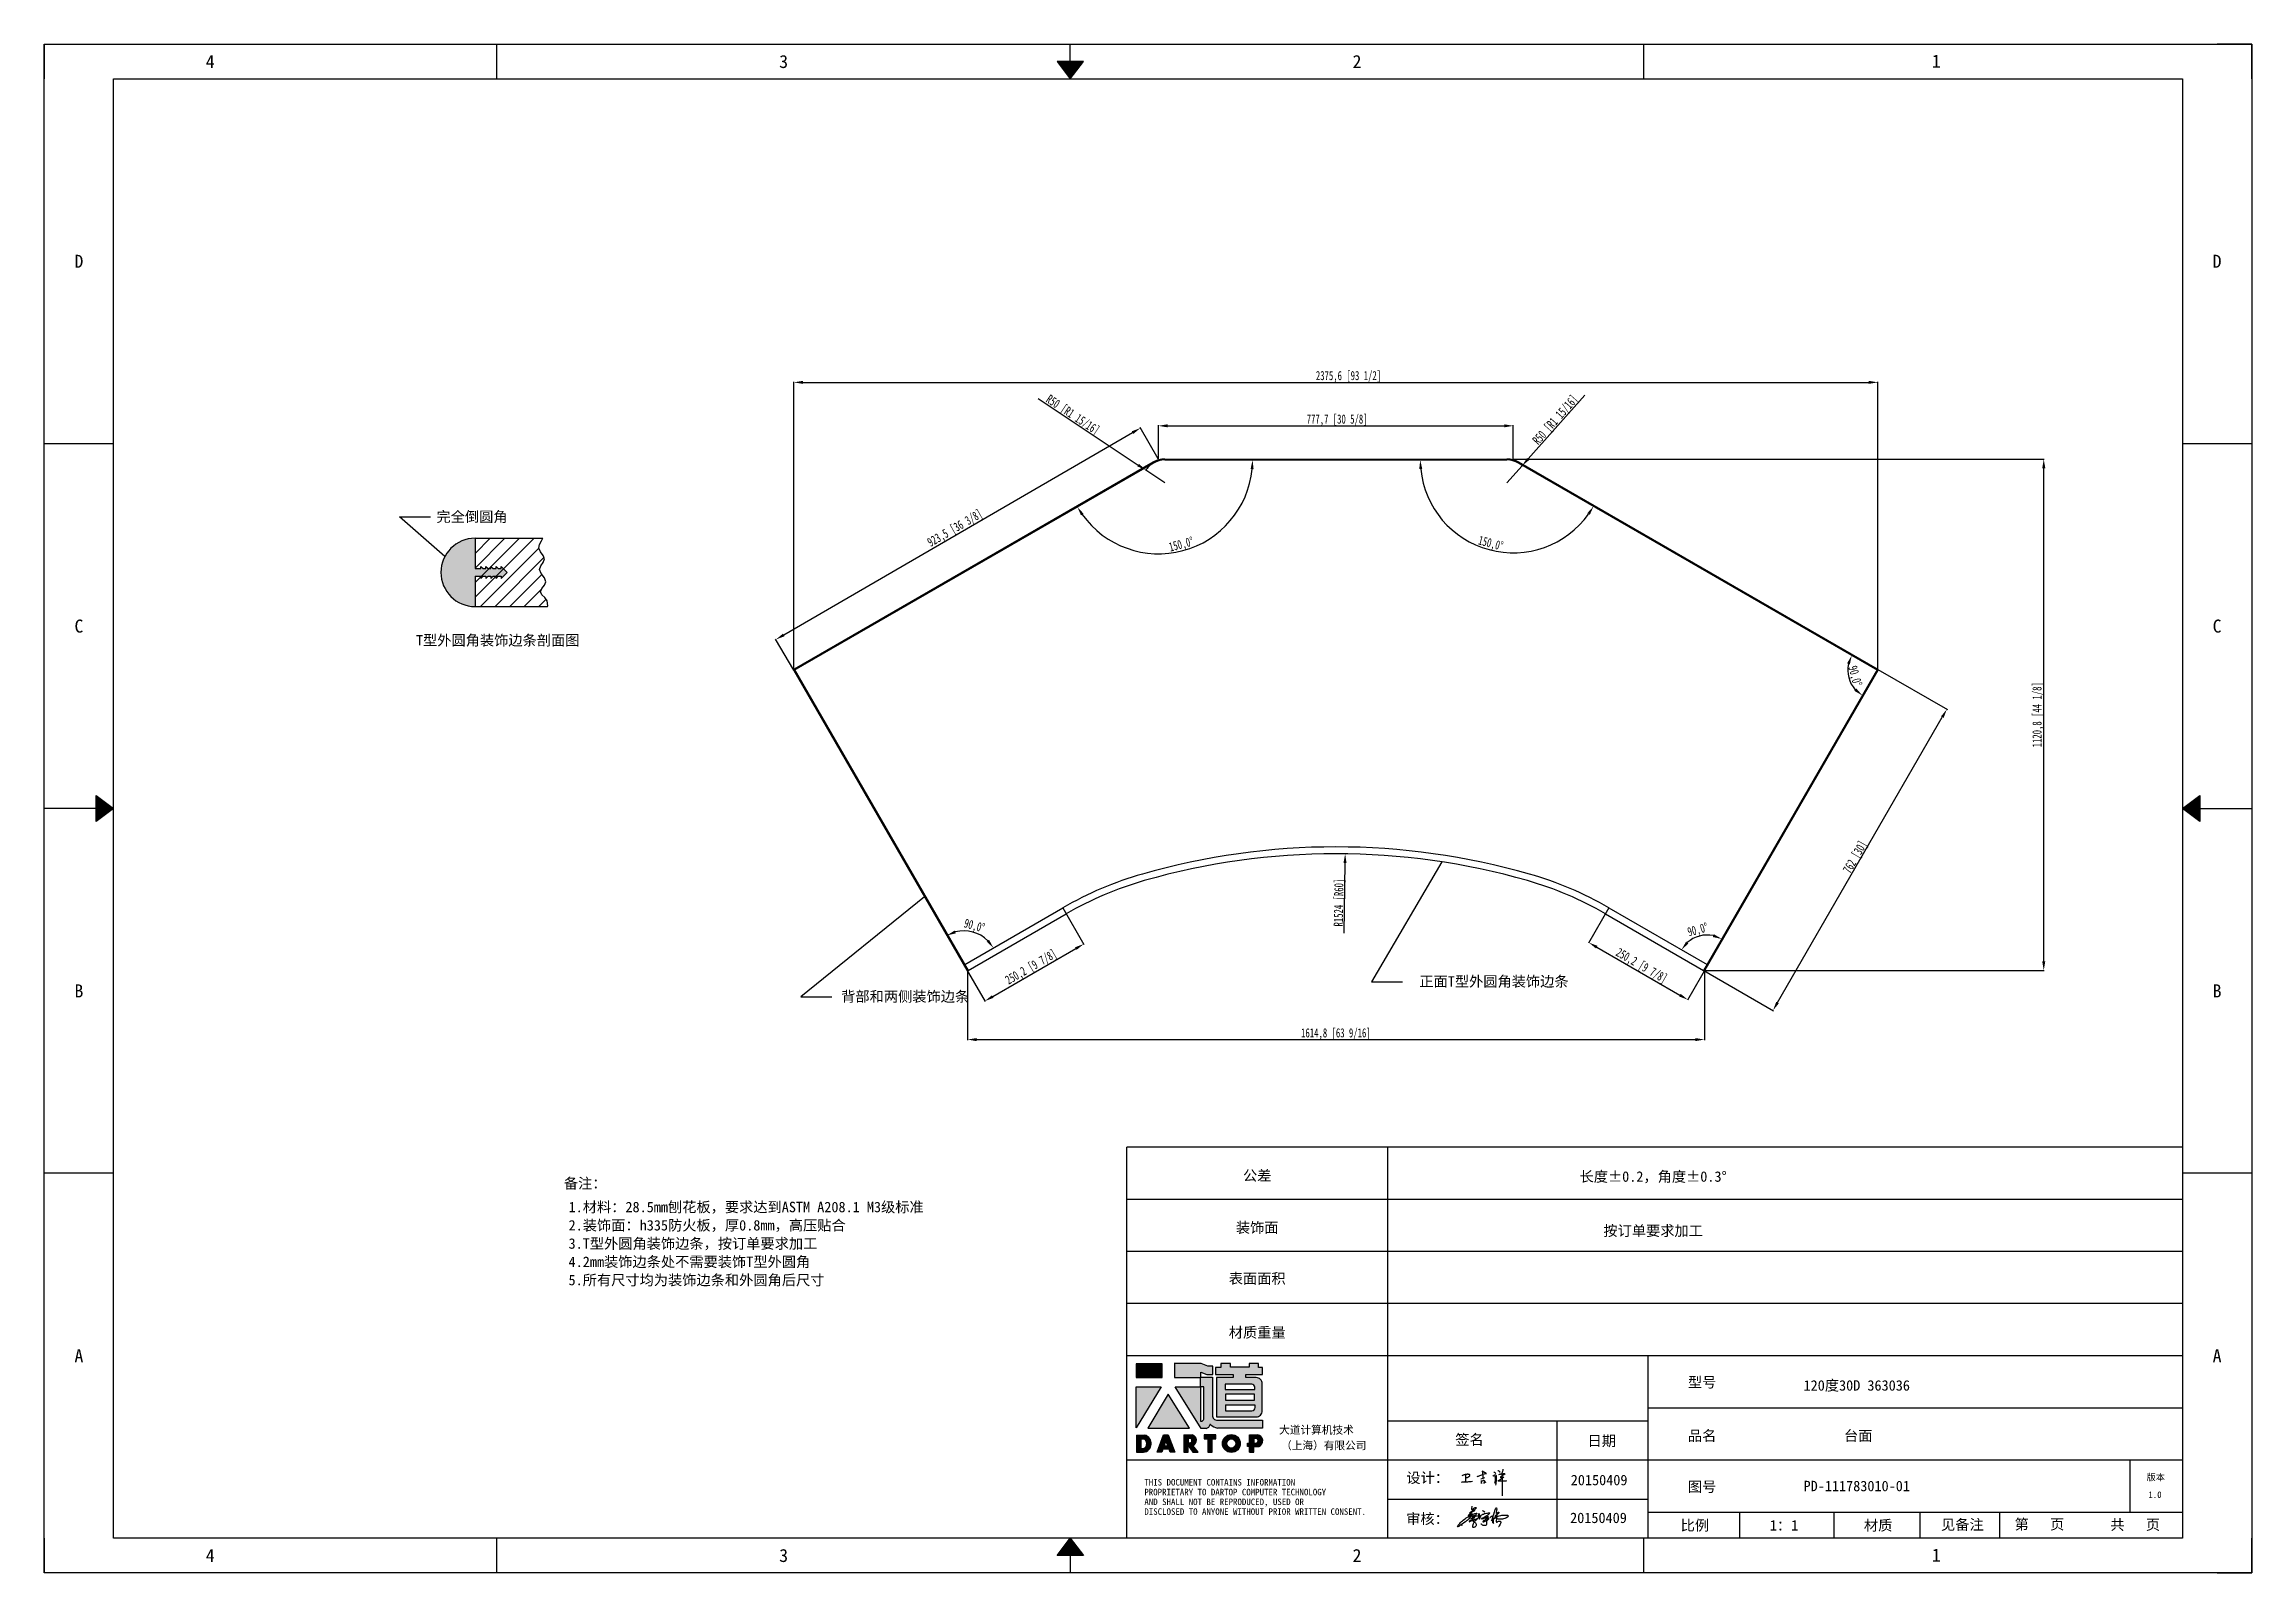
# Model space of a CAD drawing. Header units: inches. Extents: x 777 to 31414, y -57949 to 2393.
# Drawn here: x 24548 to 29386, y -39211 to -35861 of the extents above; entities that cross this region are included whole.
import ezdxf
from ezdxf.enums import TextEntityAlignment as Align

# ---------------------------------------------------------------- set-up
doc = ezdxf.new("R2010")
doc.units = ezdxf.units.IN
doc.header["$LTSCALE"] = 0.605
doc.header["$MEASUREMENT"] = 0
doc.header["$PDMODE"] = 3
doc.header["$PDSIZE"] = 0.25
doc.linetypes.add('DOT', pattern=[0.2, 0.1, -0.1])
doc.layers.get('0').update_dxf_attribs({"linetype": 'CONTINUOUS'})
doc.layers.get('Defpoints').update_dxf_attribs({"linetype": 'CONTINUOUS'})
for name, color, linetype in [('02-05848-001_DXF_HATCHING', 7, 'CONTINUOUS'), ('02-05848-001_DXF_TEXT', 7, 'CONTINUOUS'), ('02-05848-001DXF_CONTINUOUS_LINE', 7, 'CONTINUOUS'), ('4', 7, 'CONTINUOUS'), ('print', 30, 'CONTINUOUS')]:
    doc.layers.add(name, color=color, linetype=linetype)
doc.layers.add('dim', color=2, linetype='CONTINUOUS', lineweight=9)
doc.styles.add('Dartop', font='')
doc.styles.add('hzHT', font='simhei.ttf')
doc.styles.get("Standard").update_dxf_attribs({"font": 'txt', "width": 0.7})
doc.styles.get('Dartop').set_extended_font_data('FangSong_GB2312')
doc.dimstyles.new('ISO-25', dxfattribs={"dimtxt": 20, "dimasz": 20, "dimexe": 1.25, "dimexo": 0.625, "dimtad": 1, "dimdec": 1, "dimtxsty": 'Standard', "dimcen": 2.5, "dimadec": 0, "dimazin": 0, "dimtfac": 1, "dimtdec": 1, "dimtmove": 0, "dimatfit": 3, "dimfxl": 0, "dimarcsym": 0})
doc.dimstyles.get("Standard").update_dxf_attribs({"dimtxt": 0.1, "dimasz": 0.125, "dimexe": 0.18, "dimexo": 0.0625, "dimgap": 0.09, "dimtad": 0, "dimtih": 1, "dimtoh": 1, "dimdec": 3, "dimzin": 4, "dimdsep": 46, "dimtxsty": 'Standard', "dimblk": '_FILLED', "dimblk1": '_FILLED', "dimblk2": '_FILLED', "dimcen": 0.09, "dimadec": 0, "dimazin": 0, "dimtol": 1, "dimtp": 0.008, "dimtm": 0.008, "dimtfac": 1, "dimtdec": 3, "dimtofl": 0, "dimtmove": 0, "dimatfit": 3, "dimldrblk": '_FILLED', "dimfxl": 0, "dimtolj": 1, "dimtzin": 4, "dimarcsym": 0})

msp = doc.modelspace()

# ---------------------------------------------------------------- texts
at = {"color": 0}
for s, height, style, p in [('4', 28.55, 'Dartop', (24912.21, -35898.86)), ('3', 28.55, 'Dartop', (26168.6, -35898.86)), ('2', 28.55, 'Dartop', (27424.98, -35898.86)), ('1', 28.55, 'Dartop', (28694.38, -35897.96)), ('D', 28.55, 'Dartop', (24624.46, -36336.69)), ('D', 28.55, 'Dartop', (29309.55, -36336.69)), ('C', 28.55, 'Dartop', (24624.46, -37136.21)), ('C', 28.55, 'Dartop', (29309.55, -37136.21)), ('T型外圆角装饰边条剖面图', 22.8433, 'hzHT', (25542.14, -37167.22)), ('B', 28.55, 'Dartop', (24624.46, -37935.73)), ('B', 28.55, 'Dartop', (29309.55, -37935.73)), ('备注：', 22.843, 'hzHT', (25733.8, -38357.38)), ('公差', 22.843, 'hzHT', (27206.31, -38340.5)), ('长度%%P0.2，角度%%P0.3%%D', 22.8433, 'hzHT', (28073.87, -38342.56)), ('1.材料：28.5mm刨花板，要求达到ASTM A208.1 M3级标准', 22.8433, 'hzHT', (26086.48, -38409.36)), ('2.装饰面：h335防火板，厚0.8mm，高压贴合           ', 22.8433, 'hzHT', (26086.48, -38449.36)), ('装饰面', 22.843, 'hzHT', (27206.31, -38454.37)), ('按订单要求加工', 22.843, 'hzHT', (28073.87, -38461.34)), ('3.T型外圆角装饰边条，按订单要求加工               ', 22.8433, 'hzHT', (26086.48, -38489.36)), ('4.2mm装饰边条处不需要装饰T型外圆角                ', 22.8433, 'hzHT', (26086.48, -38529.36)), ('表面面积', 22.843, 'hzHT', (27206.31, -38566.04)), ('5.所有尺寸均为装饰边条和外圆角后尺寸              ', 22.8433, 'hzHT', (26086.48, -38569.36)), ('材质重量', 22.843, 'hzHT', (27206.31, -38684.29)), ('A', 28.55, 'Dartop', (24624.46, -38735.24)), ('A', 28.55, 'Dartop', (29309.55, -38735.24)), ('型号', 22.843, 'hzHT', (28181.21, -38793.35)), ('120度30D 363036', 22.8433, 'hzHT', (28519.96, -38800.35)), ('签名', 22.843, 'hzHT', (27671.46, -38918.99)), ('日期', 22.843, 'hzHT', (27961.32, -38921.8)), ('品名', 22.843, 'hzHT', (28181.21, -38910.62)), ('台面', 22.843, 'hzHT', (28523.15, -38910.62)), ('20150409', 22.843, 'hzHT', (27955.46, -39007.68)), ('图号', 22.843, 'hzHT', (28181.21, -39022.27)), ('PD-111783010-01', 22.8433, 'hzHT', (28519.96, -39020.78)), ('版本', 14.277, 'hzHT', (29175.2, -39001.58)), ('1.0', 14.277, 'Dartop', (29173.48, -39039.73)), ('20150409', 22.843, 'hzHT', (27954.09, -39090.56)), ('比例', 22.843, 'hzHT', (28165.28, -39107.04)), ('1：1', 22.843, 'hzHT', (28360.56, -39107.04)), ('材质', 22.843, 'hzHT', (28566.9, -39107.04)), ('见备注', 22.843, 'hzHT', (28751.43, -39105.37)), ('第   页', 22.843, 'hzHT', (28920.27, -39104.67)), ('共   页', 22.843, 'hzHT', (29130.11, -39105.5)), ('4', 28.55, 'Dartop', (24912.21, -39173.07)), ('3', 28.55, 'Dartop', (26168.6, -39173.07)), ('2', 28.55, 'Dartop', (27424.98, -39173.07)), ('1', 28.55, 'Dartop', (28694.38, -39172.17))]:
    msp.add_text(s, height=height, dxfattribs=dict(at, style=style)).set_placement(p, align=Align.MIDDLE_CENTER)
at = {"color": 0, "style": 'hzHT'}
for s, height, p in [('设计：', 22.843, (27533.08, -39014.16)), ('THIS DOCUMENT CONTAINS INFORMATION', 14.2771, (26959.07, -39019.78)), ('PROPRIETARY TO DARTOP COMPUTER TECHNOLOGY', 14.2771, (26959.07, -39041.2)), ('AND SHALL NOT BE REPRODUCED, USED OR', 14.2771, (26959.07, -39062.61)), ('DISCLOSED TO ANYONE WITHOUT PRIOR WRITTEN CONSENT.', 14.2771, (26959.07, -39084.03)), ('审核：', 22.843, (27532.74, -39104.11))]:
    msp.add_text(s, height=height, dxfattribs=at).set_placement(p)
at = {"layer": '4', "color": 0, "style": 'hzHT'}
for s, p in [('大道计算机技术', (27254.36, -38906.38)), ('（上海）有限公司', (27258.67, -38940.53))]:
    msp.add_text(s, height=17.132, dxfattribs=at).set_placement(p)
at = {"layer": 'dim', "color": 0, "style": 'hzHT'}
for s, height, p in [('完全倒圆角', 22.843, (25485.82, -36896.47)), ('正面T型外圆角装饰边条', 22.8433, (27725.15, -37914.86)), ('背部和两侧装饰边条', 22.843, (26435.01, -37947.92))]:
    msp.add_text(s, height=height, dxfattribs=at).set_placement(p, align=Align.MIDDLE_CENTER)

# ---------------------------------------------------------------- blocks, each defined once
blk = doc.blocks.new('_FILLED')
at = {"color": 0, "linetype": 'ByBlock'}
blk.add_solid([(0, 0), (-1, 0.16), (-1, -0.16)], dxfattribs=at)
blk = doc.blocks.new('*U150')
at = {"color": 254, "linetype": 'Continuous', "extrusion": (0, 0, -1)}
for points in [[(-17, 0.333), (-16.812, 0.25), (-17, 0.5)], [(-17, 0.333), (-17.188, 0.25), (-16.812, 0.25)], [(-17, 0.333), (-17, 0.5), (-17.188, 0.25)]]:
    blk.add_solid(points, dxfattribs=at)
blk = doc.blocks.new('*U149')
at = {"color": 254, "linetype": 'Continuous', "extrusion": (0, 0, -1)}
for points in [[(-33.167, 11), (-33, 11), (-33.25, 11.188)], [(-33.167, 11), (-33.25, 11.188), (-33.25, 10.812)], [(-33.167, 11), (-33.25, 10.812), (-33, 11)]]:
    blk.add_solid(points, dxfattribs=at)
blk = doc.blocks.new('*U151')
at = {"color": 254, "linetype": 'Continuous'}
for points in [[(17, 21.667), (17.188, 21.75), (16.812, 21.75)], [(17, 21.667), (16.812, 21.75), (17, 21.5)], [(17, 21.667), (17, 21.5), (17.188, 21.75)]]:
    blk.add_solid(points, dxfattribs=at)
blk = doc.blocks.new('*U148')
at = {"color": 254, "linetype": 'Continuous', "extrusion": (0, 0, -1)}
for points in [[(-0.833, 11), (-0.75, 10.812), (-0.75, 11.188)], [(-0.833, 11), (-0.75, 11.188), (-1, 11)], [(-0.833, 11), (-1, 11), (-0.75, 10.812)]]:
    blk.add_solid(points, dxfattribs=at)
blk = doc.blocks.new('dadao')
for p, q in [((48, 19.2), (44.9, 10.4)), ((44.9, 10.4), (51.2, 10.4)), ((51.2, 10.4), (48, 19.2))]:
    blk.add_line(p, q)
for points in [[(41.8, 121.6), (41.8, 143.7), (-0.4, 143.7), (-0.4, 121.6), (41.8, 121.6)], [(104.8, 122), (104.8, 130.3), (114.1, 126.3), (124.2, 126.3), (124.2, 139.6), (115.9, 139.6), (105.1, 143.9), (61.5, 143.9)], [(61.7, 144), (61.7, 121.3), (103.9, 121.3)], [(113.4, 38.7), (105.1, 38.7), (63, 106.5), (103.9, 106.5), (103.9, 120.9), (103.9, 121.3)], [(109.7, 53.6), (109.7, 106.2), (104.3, 106.2), (104.3, 50.4), (106.6, 50.4)], [(144.6, 94.4), (144.6, 84.8), (192, 84.8), (192, 94.1), (144.9, 94.1)], [(120.2, 45), (119.5, 45), (119.5, 44.6)], [(0, 28), (0, 0), (11.8, 0)], [(0.1, 28), (14, 28)], [(7.1, 21.8), (7.1, 6.1), (12, 6.1)], [(7.1, 21.8), (11.4, 21.8)], [(76.8, 28.2), (76.8, 0), (84.1, 0), (84.1, 11.1), (91.6, -0.1), (100.3, -0.1), (91.7, 11.1)], [(76.8, 28.2), (90.6, 28.2)], [(84, 22.7), (84, 15.3), (87.2, 15.3)], [(84, 22.7), (87.3, 22.7)], [(183.7, 0), (183.7, 9.6), (180.6, 9.6), (180.6, 14.9), (183.8, 14.9), (183.8, 28.1), (196.1, 28.1), (196.5, 28.1)], [(183.7, 0), (190.9, 0), (190.9, 9.6), (198.8, 9.6)], [(194.9, 22.3), (190.8, 22.3), (190.8, 15), (194.4, 15)]]:
    blk.add_lwpolyline(points)
blk.add_lwpolyline([(137.1, 144.2), (137.1, 137.9), (128.3, 137.9), (128.3, 126.5), (157.3, 126.5), (157.3, 121.5), (130.3, 121.5), (130.3, 57.5), (194.4, 57.5, 0.414214), (204.4, 67.5), (204.4, 111.3, 0.414214), (194.4, 121.3), (177.5, 121.3), (177.5, 126.3), (204.7, 126.3), (204.7, 137.7), (198.2, 137.7), (198.2, 143.9), (183.3, 143.9), (183.3, 138), (153, 138), (153, 144.2), (137.1, 144.2)], format="xyb", close=True)
for points in [[(104.8, 122), (123.4, 122), (123.4, 60, 0.414214), (131.4, 52), (204.8, 52), (204.8, 39.1), (131.7, 39.1)], [(144.3, 110.8), (144.3, 101.8), (192.3, 101.8), (192.3, 105.5, 0.414214), (187.3, 110.5), (144.3, 110.5)], [(144.6, 77), (144.6, 67.5), (187.6, 67.5, 0.414214), (192.6, 72.5), (192.6, 76.4), (144.6, 76.4)]]:
    blk.add_lwpolyline(points, format="xyb")
for points in [[(-0.3, 106.2), (40.4, 106.2), (-0.3, 39.7), (-0.3, 106.2)], [(51.7, 94.1), (18.4, 39.3), (86.2, 39.3)], [(43.8, 28.2), (51.8, 28.2), (62.6, -0.1), (55, -0.1), (53.2, 5), (42.9, 5), (41.1, 0), (33.6, 0)], [(110, 28.1), (110, 21.9), (116, 21.9), (116, -0.1), (123.2, -0.1), (123.2, 22), (129.2, 22), (129.2, 28.1), (110, 28.1)]]:
    blk.add_lwpolyline(points, close=True)
for radius in [14.5, 7.44]:
    blk.add_circle((154.2, 14.2), radius)
for centre, radius, start, end in [((99.2, 60.7), 12.6, 305.6399, 325.969), ((111.6, 46.7), 8.19, 282.9811, 347.6627), ((136, 61.7), 22.9, 226.7358, 259.3209), ((8.5, 13.9), 8.49, 294.2143, 69.7177), ((9.6, 14.2), 14.4, 278.6604, 72.3203), ((86.4, 19), 3.8, 282.527, 76.7196), ((88.6, 19.4), 8.95, 290.6073, 77.2124), ((193.7, 18.7), 3.8, 280.9891, 72.5513), ((195.7, 18.6), 9.51, 288.8959, 85.2442)]:
    blk.add_arc(centre, radius, start, end)
blk = doc.blocks.new('*D160')
at = {"layer": 'Defpoints', "color": 0}
for p in [(28566.4, -36602), (26190.9, -37232.1), (28566.4, -37232)]:
    blk.add_point(p, dxfattribs=at)
at = {"layer": 'dim', "color": 0, "lineweight": -2}
for p, q in [((26190.9, -37231.4), (26190.9, -36600.8)), ((26210.9, -36602), (28546.4, -36602)), ((28566.4, -37231.4), (28566.4, -36600.7))]:
    blk.add_line(p, q, dxfattribs=at)
at = {"layer": 'dim', "color": 0}
for points in [[(26210.9, -36598.7), (26210.9, -36605.3), (26190.9, -36602)], [(28546.4, -36598.7), (28546.4, -36605.3), (28566.4, -36602)]]:
    blk.add_solid(points, dxfattribs=at)
at = {"layer": 'dim', "color": 0, "insert": (27406.3, -36589.7), "char_height": 20, "attachment_point": 5, "rotation": 0.0004}
blk.add_mtext('2375,6 [93 1/2]', dxfattribs=at)
blk = doc.blocks.new('*D161')
at = {"layer": 'Defpoints', "color": 0}
for p in [(26950.4, -36702.1), (26989.8, -36770.1), (26191.1, -37233.6)]:
    blk.add_point(p, dxfattribs=at)
at = {"layer": 'dim', "color": 0, "lineweight": -2}
for p, q in [((26168.9, -37155.6), (26933.1, -36712.2)), ((26989.5, -36769.6), (26949.8, -36701.1)), ((26190.8, -37233), (26151, -37164.5))]:
    blk.add_line(p, q, dxfattribs=at)
at = {"layer": 'dim', "color": 0}
for points in [[(26931.4, -36709.3), (26934.8, -36715.1), (26950.4, -36702.1)], [(26167.3, -37152.7), (26170.6, -37158.5), (26151.6, -37165.6)]]:
    blk.add_solid(points, dxfattribs=at)
at = {"layer": 'dim', "color": 0, "insert": (26544.8, -36923.2), "char_height": 20, "attachment_point": 5, "rotation": 30.1245}
blk.add_mtext('923,5 [36 3/8]', dxfattribs=at)
blk = doc.blocks.new('*D152')
at = {"layer": 'Defpoints', "color": 0}
for p in [(27767.5, -36697.3), (26989.8, -36770.1), (27767.5, -36770.1)]:
    blk.add_point(p, dxfattribs=at)
at = {"layer": 'dim', "color": 0, "lineweight": -2}
for p, q in [((26989.8, -36769.5), (26989.8, -36696)), ((27009.8, -36697.3), (27747.5, -36697.3)), ((27767.5, -36769.5), (27767.5, -36696))]:
    blk.add_line(p, q, dxfattribs=at)
at = {"layer": 'dim', "color": 0}
for points in [[(27009.8, -36694), (27009.8, -36700.6), (26989.8, -36697.3)], [(27747.5, -36694), (27747.5, -36700.6), (27767.5, -36697.3)]]:
    blk.add_solid(points, dxfattribs=at)
at = {"layer": 'dim', "color": 0, "insert": (27381.4, -36685), "char_height": 20, "attachment_point": 5}
blk.add_mtext('777,7 [30 5/8]', dxfattribs=at)
blk = doc.blocks.new('*D153')
at = {"layer": 'Defpoints', "color": 0}
for p in [(26780, -37753.1), (26826.1, -37833), (26563.3, -37878.3)]:
    blk.add_point(p, dxfattribs=at)
at = {"layer": 'dim', "color": 0, "lineweight": -2}
for p, q in [((26780.3, -37753.7), (26826.7, -37834.1)), ((26626.7, -37948.1), (26808.8, -37843)), ((26563.6, -37878.8), (26610, -37959.2))]:
    blk.add_line(p, q, dxfattribs=at)
at = {"layer": 'dim', "color": 0}
for points in [[(26807.1, -37840.1), (26810.5, -37845.9), (26826.1, -37833)], [(26625.1, -37945.3), (26628.4, -37951), (26609.4, -37958.1)]]:
    blk.add_solid(points, dxfattribs=at)
at = {"layer": 'dim', "color": 0, "insert": (26711.6, -37884.9), "char_height": 20, "attachment_point": 5, "rotation": 30}
blk.add_mtext('250,2 [9 7/8]', dxfattribs=at)
blk = doc.blocks.new('*D154')
at = {"layer": 'Defpoints', "color": 0}
for p in [(27977.3, -37753.1), (28194.1, -37878.3), (28149.8, -37955)]:
    blk.add_point(p, dxfattribs=at)
at = {"layer": 'dim', "color": 0, "lineweight": -2}
for p, q in [((27977, -37753.7), (27932.4, -37830.9)), ((27950.4, -37839.9), (28132.4, -37945)), ((28193.7, -37878.8), (28149.1, -37956.1))]:
    blk.add_line(p, q, dxfattribs=at)
at = {"layer": 'dim', "color": 0}
for points in [[(27952, -37837), (27948.7, -37842.8), (27933.1, -37829.9)], [(28134.1, -37942.1), (28130.8, -37947.9), (28149.8, -37955)]]:
    blk.add_solid(points, dxfattribs=at)
at = {"layer": 'dim', "color": 0, "insert": (28047.6, -37881.8), "char_height": 20, "attachment_point": 5, "rotation": 330}
blk.add_mtext('250,2 [9 7/8]', dxfattribs=at)
blk = doc.blocks.new('*D155')
at = {"layer": 'Defpoints', "color": 0}
for p in [(28565.5, -37230.8), (28717.4, -37318.5), (28184.5, -37890.8)]:
    blk.add_point(p, dxfattribs=at)
at = {"layer": 'dim', "color": 0, "lineweight": -2}
for p, q in [((28566, -37231.1), (28718.5, -37319.2)), ((28346.5, -37961.1), (28707.4, -37335.9)), ((28185.1, -37891.1), (28337.6, -37979.1))]:
    blk.add_line(p, q, dxfattribs=at)
at = {"layer": 'dim', "color": 0}
for points in [[(28704.6, -37334.2), (28710.3, -37337.5), (28717.4, -37318.5)], [(28343.6, -37959.5), (28349.4, -37962.8), (28336.5, -37978.5)]]:
    blk.add_solid(points, dxfattribs=at)
at = {"layer": 'dim', "color": 0, "insert": (28517.8, -37643.2), "char_height": 20, "attachment_point": 5, "rotation": 60.0028}
blk.add_mtext('762 [30]', dxfattribs=at)
blk = doc.blocks.new('*D156')
at = {"layer": 'Defpoints', "color": 0}
for p in [(27767.5, -36770.1), (28929.7, -36770.1), (28186.1, -37891)]:
    blk.add_point(p, dxfattribs=at)
at = {"layer": 'dim', "color": 0, "lineweight": -2}
for p, q in [((27768.2, -36770.1), (28931, -36770.1)), ((28929.7, -37871), (28929.7, -36790.1)), ((28186.7, -37891), (28931, -37891))]:
    blk.add_line(p, q, dxfattribs=at)
at = {"layer": 'dim', "color": 0}
for points in [[(28926.4, -36790.1), (28933.1, -36790.1), (28929.7, -36770.1)], [(28926.4, -37871), (28933.1, -37871), (28929.7, -37891)]]:
    blk.add_solid(points, dxfattribs=at)
at = {"layer": 'dim', "color": 0, "insert": (28917.4, -37330.5), "char_height": 20, "attachment_point": 5, "rotation": 90}
blk.add_mtext('1120,8 [44 1/8]', dxfattribs=at)
blk = doc.blocks.new('*D162')
at = {"layer": 'Defpoints', "color": 0}
for p in [(26978.8, -36778.8), (27003.8, -36772.1), (27753.6, -36772.1), (26954.7, -36974.7), (26191.1, -37233.6)]:
    blk.add_point(p, dxfattribs=at)
at = {"layer": 'dim', "color": 0, "lineweight": -2}
blk.add_arc((26990.4, -36772.1), 205.7, 215.5726, 354.4274, dxfattribs=at)
at = {"layer": 'dim', "color": 0}
for points in [[(27191.8, -36791.9), (27198.4, -36792.3), (27196.1, -36772.1)], [(26820.2, -36893.6), (26825.9, -36890), (26812.2, -36875)]]:
    blk.add_solid(points, dxfattribs=at)
at = {"layer": 'dim', "color": 0, "insert": (27040.4, -36958.9), "char_height": 20, "attachment_point": 5, "rotation": 15}
blk.add_mtext('150,0°', dxfattribs=at)
blk = doc.blocks.new('*D163')
at = {"layer": 'Defpoints', "color": 0}
for p in [(27003.8, -36772.1), (27753.6, -36772.1), (27778.6, -36778.8), (27636.2, -36927.9), (28566.2, -37233.6)]:
    blk.add_point(p, dxfattribs=at)
at = {"layer": 'dim', "color": 0, "lineweight": -2}
blk.add_arc((27767, -36772.1), 203.4, 185.6364, 324.3633, dxfattribs=at)
at = {"layer": 'dim', "color": 0}
for points in [[(27561.3, -36792.3), (27567.9, -36791.9), (27563.6, -36772.1)], [(27929.5, -36888.8), (27935.1, -36892.4), (27943.1, -36873.8)]]:
    blk.add_solid(points, dxfattribs=at)
at = {"layer": 'dim', "color": 0, "insert": (27717.5, -36956.7), "char_height": 20, "attachment_point": 5, "rotation": 344.9999}
blk.add_mtext('150,0°', dxfattribs=at)
blk = doc.blocks.new('*D157')
at = {"layer": 'Defpoints', "color": 0}
for p in [(26571.3, -37891), (28186.1, -37891), (28186.1, -38042.4)]:
    blk.add_point(p, dxfattribs=at)
at = {"layer": 'dim', "color": 0, "lineweight": -2}
for p, q in [((26571.3, -37891.6), (26571.3, -38043.7)), ((28186.1, -37891.6), (28186.1, -38043.7)), ((26591.3, -38042.4), (28166.1, -38042.4))]:
    blk.add_line(p, q, dxfattribs=at)
at = {"layer": 'dim', "color": 0}
for points in [[(26591.3, -38039.1), (26591.3, -38045.8), (26571.3, -38042.4)], [(28166.1, -38039.1), (28166.1, -38045.8), (28186.1, -38042.4)]]:
    blk.add_solid(points, dxfattribs=at)
at = {"layer": 'dim', "color": 0, "insert": (27378.7, -38030.2), "char_height": 20, "attachment_point": 5}
blk.add_mtext('1614,8 [63 9/16]', dxfattribs=at)
blk = doc.blocks.new('*D164')
at = {"layer": 'Defpoints', "color": 0}
for p in [(26962.2, -36794.4), (27003.8, -36822.1)]:
    blk.add_point(p, dxfattribs=at)
at = {"layer": 'dim', "color": 0, "lineweight": -2}
for p, q in [((26726, -36637.2), (26945.5, -36783.3)), ((27003.8, -36822.1), (26962.2, -36794.4))]:
    blk.add_line(p, q, dxfattribs=at)
blk.add_arc((27003.8, -36822.1), 50, 120.7162, 147.7818, dxfattribs=at)
at = {"layer": 'dim', "color": 0}
blk.add_solid([(26947.3, -36780.6), (26943.7, -36786.1), (26962.2, -36794.4)], dxfattribs=at)
at = {"layer": 'dim', "color": 0, "insert": (26801.3, -36674.6), "char_height": 20, "attachment_point": 5, "rotation": 326.3494}
blk.add_mtext('R50 [R1 15/16]', dxfattribs=at)
blk = doc.blocks.new('*D165')
at = {"layer": 'Defpoints', "color": 0}
for p in [(27786.8, -36784.7), (27753.6, -36822.1)]:
    blk.add_point(p, dxfattribs=at)
at = {"layer": 'dim', "color": 0, "lineweight": -2}
for p, q in [((27924.2, -36630), (27800.1, -36769.8)), ((27753.6, -36822.1), (27786.8, -36784.7))]:
    blk.add_line(p, q, dxfattribs=at)
blk.add_arc((27753.6, -36822.1), 50, 46.9597, 59.2835, dxfattribs=at)
at = {"layer": 'dim', "color": 0}
blk.add_solid([(27797.6, -36767.6), (27802.6, -36772), (27786.8, -36784.7)], dxfattribs=at)
at = {"layer": 'dim', "color": 0, "insert": (27860.8, -36685.4), "char_height": 20, "attachment_point": 5, "rotation": 48.3921}
blk.add_mtext('R50 [R1 15/16]', dxfattribs=at)
blk = doc.blocks.new('*D158')
at = {"layer": 'Defpoints', "color": 0}
for p in [(26114.1, -37100.2), (26494.1, -37758.4), (26780.3, -37753.7), (26601, -37814.1), (26565.3, -37877.8)]:
    blk.add_point(p, dxfattribs=at)
at = {"layer": 'dim', "color": 0, "lineweight": -2}
blk.add_line((26494.4, -37758.9), (26526.9, -37815.2), dxfattribs=at)
blk.add_arc((26563.6, -37878.8), 74.7, 45.3813, 104.6187, dxfattribs=at)
at = {"layer": 'dim', "color": 0}
for points in [[(26546, -37809.6), (26543.5, -37803.4), (26526.2, -37814.1)], [(26618.7, -37823.6), (26613.4, -37827.7), (26628.3, -37841.4)]]:
    blk.add_solid(points, dxfattribs=at)
at = {"layer": 'dim', "color": 0, "insert": (26586.1, -37794.8), "char_height": 20, "attachment_point": 5, "rotation": 345}
blk.add_mtext('90,0°', dxfattribs=at)
blk = doc.blocks.new('*D159')
at = {"layer": 'Defpoints', "color": 0}
for p in [(28641.5, -37099.2), (27977, -37753.7), (28192, -37813.2), (28184.5, -37890.8), (28193.7, -37878.8)]:
    blk.add_point(p, dxfattribs=at)
at = {"layer": 'dim', "color": 0, "lineweight": -2}
blk.add_arc((28192, -37877.8), 64.6, 77.7994, 132.202, dxfattribs=at)
at = {"layer": 'dim', "color": 0}
for points in [[(28151.2, -37832), (28146, -37827.8), (28136, -37845.5)], [(28206.9, -37811.5), (28204.5, -37817.7), (28224.3, -37821.8)]]:
    blk.add_solid(points, dxfattribs=at)
at = {"layer": 'dim', "color": 0, "insert": (28172.1, -37803.5), "char_height": 20, "attachment_point": 5, "rotation": 15.0007}
blk.add_mtext('90,0°', dxfattribs=at)
blk = doc.blocks.new('*D166')
at = {"layer": 'Defpoints', "color": 0}
for p in [(27778.6, -36778.8), (28500.4, -37232.6), (28565.5, -37230.8), (28566.2, -37233.6), (28184.5, -37890.8)]:
    blk.add_point(p, dxfattribs=at)
at = {"layer": 'dim', "color": 0, "lineweight": -2}
blk.add_arc((28564.5, -37232.6), 64.2, 167.9319, 222.0678, dxfattribs=at)
at = {"layer": 'dim', "color": 0}
for points in [[(28498.7, -37218), (28504.9, -37220.4), (28509, -37200.5)], [(28519, -37273), (28514.8, -37278.2), (28532.4, -37288.2)]]:
    blk.add_solid(points, dxfattribs=at)
at = {"layer": 'dim', "color": 0, "insert": (28514.4, -37246), "char_height": 20, "attachment_point": 5, "rotation": 284.9999}
blk.add_mtext('90,0°', dxfattribs=at)
blk = doc.blocks.new('h')
for p, q in [((20768.1, -2360.9), (20773, -2359.1)), ((20769.5, -2366.9), (20769.8, -2370.6)), ((20769.8, -2370.6), (20770.9, -2378)), ((20770.9, -2378), (20771.5, -2370.6)), ((20772.4, -2369.3), (20774.9, -2367.8)), ((20773, -2359.1), (20784.1, -2355.2)), ((20773.3, -2331.8), (20775.3, -2338.7)), ((20789.1, -2340.9), (20773.5, -2331.9)), ((20775.3, -2338.7), (20775.6, -2351.2)), ((20775.6, -2351.2), (20775.5, -2357.3)), ((20782.2, -2369.2), (20780, -2377.1)), ((20780, -2377.1), (20788.3, -2371.3)), ((20780.1, -2366.4), (20780.8, -2366.4)), ((20781.9, -2367.4), (20782.2, -2369.2)), ((20845.7, -2343.5), (20848.4, -2353)), ((20848.9, -2370.3), (20847.9, -2424)), ((20848.4, -2353), (20848.9, -2370.3))]:
    blk.add_line(p, q)
for points in [[(20696.6, -2372.4, 0.002073), (20710.6, -2371.9, 0.016137), (20719.6, -2371.3, 0.008314), (20736.9, -2369.3)], [(20699.1, -2348.2, -0.029745), (20704.6, -2345.4, -0.046842), (20708.4, -2344.2, -0.00919), (20714.3, -2343, -0.018517), (20717.2, -2342.5, -0.037841), (20720.3, -2342.4, -0.039541), (20723.2, -2342.8, -0.149785), (20726, -2344.3, -0.204935), (20726.9, -2346.6, -0.074872), (20726.5, -2348.3, -0.061615), (20725.6, -2350.3, -0.034204), (20723.8, -2352.6, -0.045776), (20722.3, -2354.1, -0.054985), (20720.4, -2355.3, -0.036348), (20717.3, -2356.5, -0.067752), (20715.7, -2356.8, -0.043553), (20713.2, -2356.7)], [(20755, -2351.9, -0.024077), (20759.9, -2350.1, -0.013147), (20768.7, -2346.5, -0.00522), (20775.4, -2344.1, -0.018517), (20777.3, -2343.4, -0.008274), (20786.3, -2341, -0.039541), (20788.3, -2340.8, -0.079216), (20789.4, -2341, -0.204935)], [(20813.5, -2350.1, 0.007348), (20815.9, -2348.7, 0.008421), (20818, -2347.3, 0.009459), (20819.7, -2346.2, -0.016325), (20820.7, -2345.5, -0.173771), (20821.8, -2345.3, -0.085159), (20823.9, -2346, -0.125883), (20826, -2347.9, -0.160659), (20826.6, -2350.1, -0.010447), (20826.5, -2352.3, -0.008247), (20826.2, -2355.1, -0.002698), (20825.3, -2374, 0.001562), (20823.9, -2383.7, 0.016137)], [(20816.8, -2335, -0.053561), (20819.6, -2336.1, -0.075272), (20821.3, -2337.3, -0.005295), (20822.5, -2338.5, -0.009337), (20823.1, -2339.1, -0.026146), (20823.7, -2339.8, -0.016644), (20824.5, -2340.9)], [(20832.1, -2329.2, -0.053561), (20834.9, -2330.3, -0.075272), (20836.7, -2331.5, -0.005295), (20837.8, -2332.6, -0.009337), (20838.5, -2333.3, -0.026146), (20839, -2334, -0.016644), (20839.8, -2335.1)], [(20836, -2343.7, -0.02797), (20842.1, -2342.6, -0.048868), (20845.6, -2342.2, -0.00919), (20851.1, -2341.4, -0.018517), (20853.9, -2341.1, -0.037841), (20856.7, -2341.2, -0.039541), (20859.4, -2341.6, -0.018282), (20840.6, -2354.7, -0.000937)], [(20847.6, -2340.2, 0.021784), (20849.6, -2335.9, 0.028296), (20850.8, -2332.4, 0.008136), (20851.9, -2328.2, 0.028913), (20852.2, -2327, 0.08193), (20852.1, -2325.9, 0.075058), (20851.7, -2324.7, 0.275043)]]:
    blk.add_lwpolyline(points, format="xyb")
for points in [[(20711.3, -2343.5), (20711.3, -2343.5), (20711.5, -2355.8), (20710.7, -2368), (20710.6, -2371.9)], [(20821.5, -2350.6), (20822.4, -2359.2), (20822.2, -2364.9), (20821.7, -2369), (20821.3, -2376.3), (20823.6, -2368.5), (20827.2, -2366.3), (20829.5, -2366.3)], [(20840.6, -2354.7), (20850, -2354.7), (20855, -2354.3), (20845.9, -2361.1), (20840.5, -2364), (20833, -2367.5), (20863.2, -2367.4), (20865.9, -2367.3)]]:
    blk.add_lwpolyline(points)
for centre, radius, start, end in [((20773.7, -2371.2), 2.3, 121.9907, 163.60158), ((20787.5, -2406), 40.3, 100.61827, 108.24823), ((20780.8, -2367.6), 1.15, 9.4675, 90)]:
    blk.add_arc(centre, radius, start, end)
blk = doc.blocks.new('CAIYUQIANG')
for p, q in [((27651.9, -25059.4), (27654.7, -25057.2)), ((27654.7, -25057.2), (27656.5, -25055.9)), ((27656.5, -25055.9), (27658.3, -25054.6)), ((27658.3, -25054.6), (27659.6, -25053.7)), ((27659.6, -25053.7), (27662.2, -25052.1)), ((27663.6, -25056.9), (27660.6, -25059.8)), ((27662.2, -25052.1), (27664.9, -25050.5)), ((27662.9, -25048.8), (27669.7, -25045.8)), ((27663.2, -25048.6), (27662.9, -25048.8)), ((27663.6, -25048.1), (27663.2, -25048.6)), ((27665.3, -25046.6), (27663.6, -25048.1)), ((27666.3, -25053.5), (27663.6, -25056.9)), ((27664.9, -25050.5), (27668.5, -25048.7)), ((27667.4, -25044.9), (27665.3, -25046.6)), ((27675.7, -25037.4), (27665.9, -25043)), ((27665.9, -25043), (27677.3, -25038.1)), ((27668.2, -25051.4), (27666.3, -25053.5)), ((27670.6, -25042.2), (27667.4, -25044.9)), ((27670.9, -25048.6), (27668.2, -25051.4)), ((27668.5, -25048.7), (27673.6, -25046.3)), ((27668.6, -25056), (27674.9, -25053.6)), ((27672.1, -25054.2), (27668.6, -25056)), ((27670.4, -25028.6), (27669.5, -25034.5)), ((27669.5, -25034.5), (27670.5, -25036.5)), ((27669.7, -25045.8), (27671.3, -25045.2)), ((27672, -25057.1), (27670.3, -25058.4)), ((27670.5, -25036.5), (27674.7, -25033.4)), ((27677.3, -25038.1), (27670.6, -25042.2)), ((27671.5, -25047.3), (27670.9, -25048.6)), ((27671.2, -25051), (27679.4, -25049.8)), ((27674.1, -25050.1), (27671.2, -25051)), ((27671.3, -25045.2), (27672.1, -25045.7)), ((27672.1, -25046.2), (27671.5, -25047.3)), ((27673.8, -25055.8), (27672, -25057.1)), ((27672.1, -25045.7), (27672.1, -25046.2)), ((27675.9, -25052.3), (27672.1, -25054.2)), ((27673.6, -25046.3), (27677.4, -25044.5)), ((27676.2, -25054), (27673.8, -25055.8)), ((27676.5, -25048.8), (27674.1, -25050.1)), ((27674.7, -25033.4), (27678, -25031.9)), ((27674.9, -25053.6), (27676.8, -25053.2)), ((27675.5, -25058), (27677.9, -25056.9)), ((27679.9, -25033), (27675.7, -25037.4)), ((27678.6, -25051.7), (27675.9, -25052.3)), ((27677.2, -25053.4), (27676.2, -25054)), ((27679.1, -25047.4), (27676.5, -25048.8)), ((27676.8, -25053.2), (27677.2, -25053.4)), ((27677.4, -25044.5), (27680, -25043.8)), ((27677.9, -25056.9), (27680, -25056.9)), ((27678, -25031.9), (27679.7, -25031.6)), ((27683.3, -25050.5), (27678.6, -25051.7)), ((27680, -25057.5), (27679, -25057.7)), ((27680.6, -25045.9), (27679.1, -25047.4)), ((27679.4, -25049.8), (27681.5, -25049.6)), ((27679.7, -25031.6), (27680.1, -25032.2)), ((27680.1, -25032.2), (27679.9, -25033)), ((27680, -25043.8), (27681.2, -25043.8)), ((27680, -25056.9), (27680.5, -25057.1)), ((27680.5, -25057.1), (27680, -25057.5)), ((27681.2, -25044.7), (27680.6, -25045.9)), ((27680.6, -25058.4), (27681.3, -25057.6)), ((27681.2, -25043.8), (27681.2, -25044.7)), ((27681.3, -25057.6), (27682.9, -25055.7)), ((27681.5, -25049.6), (27682.7, -25049.7)), ((27682.7, -25049.7), (27683.3, -25050.5)), ((27682.9, -25055.7), (27683.9, -25054.7)), ((27683.9, -25054.7), (27684.6, -25054)), ((27684.6, -25054), (27685.6, -25053.1)), ((27685.6, -25053.1), (27686, -25048.7)), ((27686, -25048.7), (27686.1, -25046.8)), ((27686.1, -25046.8), (27686.2, -25045.4)), ((27686.2, -25045.4), (27686.3, -25045)), ((27686.3, -25045), (27686.6, -25045)), ((27686.6, -25045), (27686.7, -25045.1)), ((27686.7, -25045.1), (27686.9, -25049.2)), ((27686.9, -25049.2), (27686.9, -25051.7)), ((27686.9, -25051.7), (27686.9, -25054.8)), ((27686.9, -25054.8), (27686.9, -25055.8)), ((27686.9, -25055.8), (27687, -25056.5)), ((27687, -25056.5), (27687.2, -25056.9)), ((27687.2, -25056.9), (27687.5, -25056.9)), ((27687.5, -25056.9), (27687.8, -25056.5)), ((27687.8, -25056.5), (27688, -25055.9)), ((27688, -25055.9), (27688.6, -25054.6)), ((27688.6, -25054.6), (27689.1, -25053.3)), ((27689.1, -25053.3), (27689.5, -25052.1)), ((27689.5, -25052.1), (27690.2, -25050.1)), ((27690.2, -25050.1), (27690.5, -25049.4)), ((27690.5, -25049.4), (27691.2, -25048.7)), ((27691.2, -25048.7), (27693.8, -25046.9)), ((27692.5, -25055.7), (27691.9, -25055.8)), ((27691.9, -25055.8), (27691.9, -25056.2)), ((27691.9, -25056.2), (27693.4, -25056.2)), ((27693.9, -25055.2), (27692.5, -25055.7)), ((27693.4, -25056.2), (27695.2, -25055.9)), ((27693.8, -25046.9), (27694.7, -25046.4)), ((27697.3, -25053.7), (27693.9, -25055.2)), ((27694.7, -25046.4), (27695.8, -25045.9)), ((27695.2, -25055.9), (27696.4, -25055.5)), ((27695.8, -25045.9), (27698.2, -25045)), ((27696.4, -25055.5), (27698.6, -25054.5)), ((27700.1, -25052.2), (27697.3, -25053.7)), ((27700.7, -25057.4), (27698, -25059.9)), ((27698.2, -25045), (27699.9, -25044.7)), ((27698.6, -25054.5), (27700.1, -25053.8)), ((27699.9, -25044.7), (27702.8, -25044)), ((27703.1, -25050.1), (27700.1, -25052.2)), ((27700.1, -25053.8), (27701.4, -25053.2)), ((27703.2, -25055.4), (27700.7, -25057.4)), ((27701.4, -25053.2), (27703, -25052.5)), ((27702.8, -25044), (27704.8, -25043.7)), ((27703, -25052.5), (27704.6, -25051.8)), ((27705.3, -25048.2), (27703.1, -25050.1)), ((27705.1, -25053.8), (27703.2, -25055.4)), ((27703.9, -25057), (27703.5, -25058.1)), ((27704.3, -25056.3), (27703.9, -25057)), ((27704.9, -25055.3), (27704.3, -25056.3)), ((27704.6, -25051.8), (27705.9, -25051.1)), ((27704.8, -25043.7), (27707, -25043.4)), ((27705.1, -25055), (27704.9, -25055.3)), ((27706, -25052.8), (27705.1, -25053.8)), ((27706.3, -25055), (27705.1, -25055)), ((27708, -25045.9), (27705.3, -25048.2)), ((27705.9, -25051.1), (27706.4, -25051.1)), ((27706.6, -25051.6), (27706, -25052.8)), ((27706.8, -25055.3), (27706.3, -25055)), ((27706.4, -25051.1), (27706.6, -25051.6)), ((27706.4, -25057.7), (27707.4, -25057)), ((27707.5, -25055.8), (27706.8, -25055.3)), ((27707, -25043.4), (27708, -25043.4)), ((27707.4, -25057), (27707.8, -25056.8)), ((27707.8, -25056.8), (27707.5, -25055.8)), ((27708, -25043.4), (27709, -25043.5)), ((27710.1, -25044), (27708, -25045.9)), ((27709, -25043.5), (27709.7, -25043.8)), ((27709.7, -25043.8), (27710.1, -25044)), ((27710, -25054.2), (27711.2, -25052.7)), ((27711.2, -25052.7), (27712.6, -25051.4)), ((27712.6, -25051.4), (27713.4, -25050.9)), ((27713.4, -25050.9), (27714.2, -25050.8)), ((27714.2, -25050.8), (27715, -25050.8)), ((27715, -25056.9), (27714.3, -25058.6)), ((27715, -25050.8), (27715.4, -25050.8)), ((27715.5, -25055.4), (27715, -25056.9)), ((27715.4, -25050.8), (27715.6, -25051)), ((27715.9, -25053.9), (27715.5, -25055.4)), ((27715.6, -25051), (27715.8, -25051.2)), ((27715.8, -25051.2), (27715.9, -25051.2)), ((27715.9, -25051.2), (27716, -25051.4)), ((27716, -25053.3), (27715.9, -25053.9)), ((27716, -25051.4), (27716, -25051.4)), ((27716, -25051.4), (27716, -25051.5)), ((27716, -25051.5), (27716.1, -25051.6)), ((27716.1, -25052.4), (27716, -25053.3)), ((27716.1, -25051.6), (27716.1, -25051.8)), ((27716.1, -25051.8), (27716.1, -25052.4)), ((27717.1, -25058.6), (27717.2, -25057.5)), ((27717.2, -25057.5), (27717.7, -25052.4)), ((27717.7, -25050), (27718.5, -25046)), ((27717.7, -25052.4), (27717.7, -25050)), ((27718.5, -25046), (27720.2, -25040.9)), ((27719, -25056.7), (27720.6, -25055.2)), ((27719, -25056.7), (27720.6, -25055.4)), ((27720.6, -25055.4), (27719, -25056.7)), ((27719.4, -25056.1), (27719, -25056.7)), ((27720.3, -25054.8), (27719.4, -25056.1)), ((27720.2, -25040.9), (27720.7, -25039.5)), ((27721, -25053.7), (27720.3, -25054.8)), ((27720.6, -25055.2), (27721.9, -25054.1)), ((27720.7, -25039.5), (27721.2, -25038)), ((27722.6, -25051.2), (27721, -25053.7)), ((27721.2, -25038), (27721.6, -25036.6)), ((27721.6, -25036.6), (27722.4, -25034.9)), ((27721.8, -25052.4), (27722.1, -25051.2)), ((27721.9, -25054.1), (27721.8, -25052.4)), ((27721.9, -25054.1), (27723.5, -25052.8)), ((27722.2, -25054.5), (27721.9, -25054.1)), ((27722.1, -25051.2), (27722.6, -25049.3)), ((27723.2, -25055.7), (27722.2, -25054.5)), ((27722.4, -25034.9), (27723.3, -25033.3)), ((27722.6, -25049.3), (27723.4, -25048.2)), ((27723.9, -25049.1), (27722.6, -25051.2)), ((27725.1, -25056.1), (27723.2, -25055.7)), ((27723.3, -25033.3), (27723.8, -25032.7)), ((27723.4, -25048.2), (27724, -25048.2)), ((27723.5, -25052.8), (27725.7, -25051.8)), ((27723.8, -25032.7), (27724.4, -25032.7)), ((27724.9, -25047.9), (27723.9, -25049.1)), ((27724.2, -25041.9), (27724, -25042.9)), ((27724, -25042.9), (27724, -25043.8)), ((27724, -25043.8), (27724.5, -25044.5)), ((27724, -25048.2), (27725, -25049.3)), ((27724.3, -25057.3), (27724.1, -25059.8)), ((27724.7, -25038.7), (27724.2, -25041.9)), ((27724.8, -25054.3), (27724.3, -25057.3)), ((27724.3, -25057.3), (27724.3, -25057.3)), ((27724.4, -25032.7), (27724.8, -25033.4)), ((27724.5, -25044.5), (27724.9, -25044.1)), ((27726, -25051.7), (27724.6, -25052.3)), ((27724.6, -25052.3), (27724.8, -25054.3)), ((27724.9, -25037.3), (27724.7, -25038.7)), ((27724.8, -25033.4), (27725.1, -25034.5)), ((27725.1, -25035.4), (27724.9, -25037.3)), ((27724.9, -25044.1), (27726.2, -25043.2)), ((27726.1, -25047), (27724.9, -25047.9)), ((27725, -25049.3), (27726, -25051.7)), ((27725.1, -25034.5), (27725.1, -25035.4)), ((27728.6, -25056.9), (27725.1, -25056.1)), ((27725.7, -25051.8), (27728.1, -25050.8)), ((27727.7, -25045.8), (27726.1, -25047)), ((27726.2, -25043.2), (27727.3, -25042.5)), ((27727.3, -25042.5), (27728.7, -25041.6)), ((27728.8, -25044.9), (27727.7, -25045.8)), ((27728.1, -25050.8), (27730.4, -25049.9)), ((27731.5, -25056.9), (27728.6, -25056.9)), ((27728.7, -25041.6), (27729.4, -25041.6)), ((27729.8, -25043.2), (27728.8, -25044.9)), ((27729.4, -25041.6), (27729.8, -25042.2)), ((27729.8, -25042.2), (27729.8, -25043.2)), ((27730.4, -25049.9), (27734.3, -25049)), ((27734.6, -25056.9), (27731.5, -25056.9)), ((27734.3, -25049), (27736.4, -25048.5)), ((27736.4, -25056.9), (27734.6, -25056.9)), ((27736.4, -25048.5), (27738, -25048.5)), ((27737.5, -25056.9), (27736.4, -25056.9)), ((27739.9, -25056.2), (27737.5, -25056.9)), ((27738, -25048.5), (27741.4, -25048.2)), ((27742.8, -25055.5), (27739.9, -25056.2)), ((27741.4, -25048.2), (27743.3, -25048.1)), ((27745.3, -25054.8), (27742.8, -25055.5)), ((27743.3, -25048.1), (27745.9, -25048.1)), ((27747, -25053.9), (27745.3, -25054.8)), ((27745.9, -25048.1), (27747.9, -25048.3)), ((27749, -25052.8), (27747, -25053.9)), ((27747.9, -25048.3), (27749.6, -25048.7)), ((27749.8, -25051.7), (27749, -25052.8)), ((27749.6, -25048.7), (27750.5, -25049.8)), ((27750.6, -25050.8), (27749.8, -25051.7)), ((27750.5, -25049.8), (27750.6, -25050.8)), ((27639.2, -25074.1), (27639.8, -25072.4)), ((27640.1, -25074.1), (27639.2, -25074.1)), ((27639.8, -25072.4), (27641, -25070.5)), ((27641.8, -25073.4), (27640.1, -25074.1)), ((27641, -25070.5), (27642.4, -25068.7)), ((27643.4, -25072.1), (27641.8, -25073.4)), ((27642.4, -25068.7), (27644.1, -25066.6)), ((27645.7, -25070.6), (27643.4, -25072.1)), ((27644.1, -25066.6), (27646.1, -25064.4)), ((27649.4, -25068), (27645.7, -25070.6)), ((27646.1, -25064.4), (27648.2, -25062.5)), ((27648.2, -25062.5), (27649.9, -25061)), ((27653.3, -25065.6), (27649.4, -25068)), ((27649.9, -25061), (27651.9, -25059.4)), ((27656.6, -25063.3), (27653.3, -25065.6)), ((27659.8, -25060.4), (27656.6, -25063.3)), ((27660.6, -25059.8), (27659.8, -25060.4)), ((27667.5, -25060.4), (27664.9, -25062)), ((27664.9, -25062.9), (27667.7, -25061.6)), ((27664.9, -25062), (27664.9, -25062.9)), ((27670.3, -25058.4), (27667.5, -25060.4)), ((27667.7, -25061.6), (27670.5, -25060.2)), ((27670.5, -25060.2), (27673.3, -25059)), ((27672.5, -25060.1), (27671.9, -25060.4)), ((27671.9, -25060.4), (27674.3, -25061.5)), ((27673.8, -25059.6), (27672.5, -25060.1)), ((27672.7, -25072.4), (27673.6, -25068.9)), ((27672.7, -25073.7), (27672.7, -25072.4)), ((27672.9, -25074.4), (27672.7, -25073.7)), ((27673.5, -25075.1), (27672.9, -25074.4)), ((27673.3, -25059), (27675.5, -25058)), ((27674.1, -25075.4), (27673.5, -25075.1)), ((27673.6, -25068.9), (27674.3, -25066.8)), ((27675.2, -25059.1), (27673.8, -25059.6)), ((27675, -25075.4), (27674.1, -25075.4)), ((27674.3, -25061.5), (27677.2, -25063.7)), ((27674.3, -25066.8), (27675.3, -25065)), ((27676.4, -25074.9), (27675, -25075.4)), ((27677.8, -25058), (27675.2, -25059.1)), ((27675.3, -25065), (27676.4, -25063.4)), ((27676.4, -25063.4), (27677.5, -25061.9)), ((27677.2, -25074.4), (27676.4, -25074.9)), ((27677.2, -25063.7), (27678.8, -25065.4)), ((27678.3, -25073.5), (27677.2, -25074.4)), ((27677.5, -25061.9), (27679.6, -25059.6)), ((27679, -25057.7), (27677.8, -25058)), ((27679.1, -25072.5), (27678.3, -25073.5)), ((27678.8, -25065.4), (27679.4, -25066.6)), ((27679.8, -25071), (27679.1, -25072.5)), ((27679.4, -25066.6), (27679.9, -25067.9)), ((27679.6, -25059.6), (27680.6, -25058.4)), ((27680, -25070), (27679.8, -25071)), ((27679.9, -25067.9), (27680, -25069)), ((27680, -25069), (27680, -25070)), ((27691, -25067.9), (27690.7, -25067.5)), ((27691.8, -25068.5), (27691, -25067.9)), ((27692.9, -25069.4), (27691.8, -25068.5)), ((27694, -25070.3), (27692.9, -25069.4)), ((27695.5, -25070.9), (27694, -25070.3)), ((27695.5, -25062.1), (27695, -25062.5)), ((27695, -25062.5), (27695, -25062.8)), ((27695, -25062.8), (27695.4, -25063)), ((27695.4, -25063), (27696.6, -25063)), ((27696.5, -25061.2), (27695.5, -25062.1)), ((27697.1, -25071.4), (27695.5, -25070.9)), ((27698, -25059.9), (27696.5, -25061.2)), ((27696.6, -25063), (27698.7, -25062.4)), ((27699, -25071.4), (27697.1, -25071.4)), ((27698.7, -25062.4), (27701.9, -25060.7)), ((27700.5, -25071.4), (27699, -25071.4)), ((27701.7, -25070.7), (27700.5, -25071.4)), ((27702.4, -25068.8), (27701.7, -25070.7)), ((27701.9, -25060.7), (27705, -25058.6)), ((27702.9, -25065), (27702.4, -25068.8)), ((27703, -25063.9), (27702.9, -25065)), ((27703.4, -25059.2), (27703, -25063.9)), ((27703.5, -25058.1), (27703.4, -25059.2)), ((27705, -25058.6), (27706.4, -25057.7)), ((27713.7, -25060.6), (27714.5, -25059.1)), ((27714, -25059.3), (27713.7, -25060.1)), ((27713.7, -25060.1), (27713.7, -25060.6)), ((27714.3, -25058.6), (27714, -25059.3)), ((27714.5, -25059.1), (27715.1, -25058.3)), ((27715.1, -25058.3), (27715.6, -25057.9)), ((27715.6, -25057.9), (27716.2, -25057.8)), ((27716.2, -25057.8), (27716.9, -25057.9)), ((27716.6, -25063.7), (27716.8, -25062.6)), ((27716.6, -25064.9), (27716.6, -25063.7)), ((27717, -25065.4), (27716.6, -25064.9)), ((27716.8, -25062.6), (27717, -25060.1)), ((27716.9, -25057.9), (27717.2, -25058.1)), ((27717, -25060.1), (27717.1, -25058.6)), ((27718.3, -25066.4), (27717, -25065.4)), ((27717.2, -25058.1), (27717.6, -25058.7)), ((27717.6, -25058.7), (27717.6, -25060.8)), ((27717.6, -25060.8), (27717.6, -25062.5)), ((27717.6, -25062.5), (27717.7, -25064.3)), ((27717.7, -25064.3), (27717.7, -25065.5)), ((27717.7, -25065.5), (27718.3, -25066.4)), ((27724.1, -25059.8), (27724.2, -25062.5)), ((27724.2, -25062.5), (27724.5, -25063.9)), ((27724.5, -25063.9), (27726.1, -25063.8)), ((27726.1, -25063.8), (27727.2, -25062.4)), ((27727.2, -25062.4), (27728.7, -25061.7)), ((27728.7, -25061.7), (27730.6, -25061.7)), ((27729.9, -25073.7), (27728.8, -25073.7)), ((27730.7, -25072), (27729.9, -25073.7)), ((27730.6, -25061.7), (27732.5, -25061.7)), ((27732.4, -25068.5), (27730.7, -25072)), ((27733.1, -25067), (27732.4, -25068.5)), ((27732.5, -25061.7), (27734, -25062.9)), ((27734, -25064.2), (27733.1, -25067)), ((27734, -25062.9), (27734, -25064.2))]:
    blk.add_line(p, q)
blk.add_lwpolyline([(27694.2, -25038.4, -0.053561), (27695.8, -25039, -0.075272), (27696.8, -25039.7, -0.005295), (27697.5, -25040.4, -0.009337), (27697.9, -25040.8, -0.026146), (27698.2, -25041.2, -0.016644), (27698.7, -25041.9)], format="xyb")
blk = doc.blocks.new('*D167')
at = {"layer": 'Defpoints', "color": 0}
for p in [(27399, -37635.2), (27378.7, -39159.1)]:
    blk.add_point(p, dxfattribs=at)
at = {"layer": 'dim', "color": 0, "lineweight": -2}
blk.add_line((27396.6, -37809.4), (27398.7, -37655.2), dxfattribs=at)
at = {"layer": 'dim', "color": 0}
blk.add_solid([(27395.4, -37655.2), (27402, -37655.3), (27399, -37635.2)], dxfattribs=at)
at = {"layer": 'dim', "color": 0, "insert": (27386.9, -37742.2), "char_height": 20, "attachment_point": 5, "rotation": 89.2371}
blk.add_mtext('R1524 [R60]', dxfattribs=at)

# ---------------------------------------------------------------- dimensions: what is measured, and where the dimension line sits
at = {"layer": 'dim'}
for base, p1, p2, angle, picture, middle in [((28566.4297, -36601.9988), (26190.8837, -37232.0631), (28566.4344, -37232.0455), 0.00042, '*D160', (27406.3377, -36602.0073)), ((27767.53, -36697.3), (26989.83, -36770.11), (27767.53, -36770.11), 360, '*D152', (27381.44, -36697.3))]:
    dim = msp.add_linear_dim(base=base, p1=p1, p2=p2, angle=angle, dimstyle='ISO-25', dxfattribs=at)
    dim.commit()
    dim.dimension.update_dxf_attribs({"geometry": picture, "text_midpoint": middle, "dimtype": 161})
for center, mpoint, picture, middle in [((27003.77, -36822.11), (26962.15, -36794.41), '*D164', (26795.44, -36683.43)), ((27378.68, -39159.08), (27398.97, -37635.21), '*D167', (27397.54, -37742.33))]:
    dim = msp.add_radius_dim(center=center, mpoint=mpoint, dimstyle='ISO-25', override={"dimadec": 1}, dxfattribs=at)
    dim.commit()
    dim.dimension.update_dxf_attribs({"geometry": picture, "text_midpoint": middle, "dimtype": 164})
dim = msp.add_radius_dim(center=(27753.59, -36822.11), mpoint=(27786.79, -36784.73), dimstyle='ISO-25', override={"dimadec": 1}, dxfattribs=at)
dim.commit()
dim.dimension.update_dxf_attribs({"geometry": '*D165', "text_midpoint": (27860.83, -36685.36)})
for p1, p2, distance, picture, middle in [((26191.08, -37233.59), (26989.83, -36770.11), 78.59, '*D161', (26544.85, -36923.25)), ((28184.54, -37890.75), (28565.51, -37230.83), -175.43, '*D155', (28517.76, -37643.19)), ((26563.29, -37878.26), (26780, -37753.14), -92.24, '*D153', (26711.62, -37884.94)), ((27977.35, -37753.14), (28194.06, -37878.26), -88.59, '*D154', (28047.55, -37881.78))]:
    dim = msp.add_aligned_dim(p1=p1, p2=p2, distance=distance, dimstyle='ISO-25', dxfattribs=at)
    dim.commit()
    dim.dimension.update_dxf_attribs({"geometry": picture, "text_midpoint": middle})
for base, line1, line2, picture, middle in [((26954.65, -36974.7), ((27003.77, -36772.11), (27753.59, -36772.11)), ((26978.77, -36778.81), (26191.08, -37233.59)), '*D162', (27040.44, -36958.95)), ((27636.25, -36927.92), ((28566.24, -37233.57), (27778.59, -36778.81)), ((27003.77, -36772.11), (27753.59, -36772.11)), '*D163', (27717.53, -36956.7)), ((28500.37, -37232.58), ((28566.24, -37233.57), (27778.59, -36778.81)), ((28565.53, -37230.84), (28184.54, -37890.75)), '*D166', (28514.43, -37246.01)), ((26600.96, -37814.09), ((26114.08, -37100.21), (26494.08, -37758.39)), ((26565.34, -37877.8), (26780.31, -37753.69)), '*D158', (26586.12, -37794.75)), ((28192.01, -37813.15), ((28641.53, -37099.21), (28184.53, -37890.75)), ((27977.04, -37753.68), (28193.75, -37878.79)), '*D159', (28172.1, -37803.48))]:
    dim = msp.add_angular_dim_2l(base=base, line1=line1, line2=line2, dimstyle='ISO-25', override={"dimadec": 1}, dxfattribs=at)
    dim.commit()
    dim.dimension.update_dxf_attribs({"geometry": picture, "text_midpoint": middle})
dim = msp.add_linear_dim(base=(28929.73, -36770.11), p1=(28186.06, -37890.95), p2=(27767.53, -36770.11), angle=90, dimstyle='ISO-25', dxfattribs=at)
dim.commit()
dim.dimension.update_dxf_attribs({"geometry": '*D156', "text_midpoint": (28917.44, -37330.53)})
dim = msp.add_linear_dim(base=(28186.06, -38042.45), p1=(26571.3, -37890.96), p2=(28186.06, -37890.95), dimstyle='ISO-25', override={"dimadec": 1}, dxfattribs=at)
dim.commit()
dim.dimension.update_dxf_attribs({"geometry": '*D157', "text_midpoint": (27378.68, -38042.45), "dimtype": 160})

# ---------------------------------------------------------------- hatches: boundary and pattern name
for points in [[(26997.94, -38752.93), (26940.99, -38752.93), (26940.99, -38782.68), (26997.94, -38782.68)], [(26996.11, -38803.5), (26941.14, -38803.5), (26941.14, -38893.25)], [(27011.34, -38819.79), (26966.41, -38893.85), (27057.91, -38893.85)], [(27116.01, -38909), (27090, -38909), (27090, -38917.25), (27098.12, -38917.25), (27098.12, -38946.98), (27107.83, -38946.98), (27107.83, -38917.23), (27116.01, -38917.23)]]:
    msp.add_hatch(color=0).paths.add_polyline_path(points)
h = msp.add_hatch(color=0)
h.paths.add_polyline_path([(27083.06, -38771.01), (27095.63, -38776.44), (27109.22, -38776.44), (27109.22, -38758.45), (27098, -38758.45), (27083.39, -38752.68), (27024.85, -38752.68), (27024.85, -38783.1), (27081.81, -38783.1), (27081.81, -38783.72), (27081.81, -38803.16), (27026.58, -38803.16), (27083.39, -38894.59), (27094.64, -38894.59, 0.2793748), (27102.85, -38886.61), (27102.85, -38886.19), (27103.85, -38886.19, 0.1431454), (27119.33, -38894.07), (27218.06, -38894.07), (27218.06, -38876.73), (27118.91, -38876.73, -0.4142136), (27108.11, -38865.93), (27108.11, -38782.14), (27083.06, -38782.14)])
h.paths.add_polyline_path([(27082.39, -38803.55), (27089.63, -38803.55), (27089.63, -38874.51, -0.0889357), (27085.43, -38878.83), (27082.36, -38878.83)], flags=16)
h = msp.add_hatch(color=0)
h.paths.add_polyline_path([(27217.89, -38760.97), (27209.1, -38760.97), (27209.1, -38752.62), (27189.03, -38752.62), (27189.03, -38760.55), (27148.04, -38760.55), (27148.04, -38752.2), (27126.57, -38752.2), (27126.57, -38760.71), (27114.71, -38760.71), (27114.71, -38776.11), (27153.85, -38776.11), (27153.85, -38782.93), (27117.38, -38782.93), (27117.38, -38869.18), (27203.97, -38869.18, 0.4142136), (27217.47, -38855.69), (27217.47, -38796.61, 0.4142136), (27203.97, -38783.12), (27181.08, -38783.12), (27181.08, -38776.43), (27217.89, -38776.43)])
h.paths.add_polyline_path([(27194.41, -38797.74, -0.4142136), (27201.15, -38804.49), (27201.15, -38809.44), (27136.32, -38809.44), (27136.32, -38797.74)], flags=16)
h.paths.add_polyline_path([(27200.74, -38819.88), (27200.74, -38832.42), (27136.74, -38832.42), (27136.74, -38819.88)], flags=16)
h.paths.add_polyline_path([(27201.57, -38843.7), (27201.57, -38849.07, -0.4142136), (27194.82, -38855.82), (27136.74, -38855.82), (27136.74, -38843.7)], flags=16)
h = msp.add_hatch(color=0)
h.paths.add_polyline_path([(26960.4, -38909.14), (26941.54, -38909.14), (26941.54, -38946.87), (26957.42, -38946.87, 0.7930159)])
h.paths.add_polyline_path([(26957.7, -38938.61), (26951.11, -38938.61), (26951.11, -38917.4), (26956.98, -38917.4, -0.6713609)], flags=16)
h = msp.add_hatch(color=0)
h.paths.add_polyline_path([(27011.49, -38908.83), (27000.72, -38908.83), (26986.88, -38946.91), (26997.08, -38946.91), (26999.48, -38940.16), (27013.29, -38940.16), (27015.74, -38946.99), (27026.01, -38946.99)])
h.paths.add_polyline_path([(27010.65, -38932.89), (27002.09, -38932.89), (27006.29, -38920.92)], flags=16)
h = msp.add_hatch(color=0)
h.paths.add_polyline_path([(27063.8, -38908.85), (27045.25, -38908.85), (27045.25, -38946.93), (27055.05, -38946.93), (27055.05, -38931.83), (27065.13, -38947.07), (27076.97, -38947.07), (27065.38, -38931.93, 0.7440549)])
h.paths.add_polyline_path([(27054.96, -38926.2), (27054.96, -38916.2), (27059.34, -38916.2, -0.796809), (27059.28, -38926.2)], flags=16)
h = msp.add_hatch(color=0)
h.paths.add_polyline_path([(27130.14, -38927.75, 1), (27169.24, -38927.75, 1)])
h.paths.add_polyline_path([(27159.73, -38927.75, -1), (27139.65, -38927.75, -1)], flags=16)
h = msp.add_hatch(color=0)
h.paths.add_polyline_path([(27206.74, -38908.94), (27206.18, -38908.94), (27189.64, -38908.94), (27189.64, -38926.71), (27185.26, -38926.71), (27185.26, -38933.93), (27189.57, -38933.93), (27189.57, -38946.86), (27199.22, -38946.86), (27199.22, -38933.88), (27209.83, -38933.88, 0.8123038)])
h.paths.add_polyline_path([(27199.08, -38926.66), (27199.08, -38916.73), (27204.57, -38916.73, -0.7782134), (27204.01, -38926.66)], flags=16)
at = {"layer": '02-05848-001_DXF_HATCHING', "linetype": 'Continuous'}
h = msp.add_hatch(color=2, dxfattribs=at)
edge = h.paths.add_edge_path()
edge.add_line((25510.15, -37026.68), (25516.19, -37026.68))
edge.add_line((25516.19, -37026.68), (25516.19, -37031.72))
edge.add_line((25516.19, -37031.72), (25521.25, -37026.68))
edge.add_line((25521.25, -37026.68), (25527.29, -37026.68))
edge.add_line((25527.29, -37026.68), (25527.29, -37031.72))
edge.add_line((25527.29, -37031.72), (25532.35, -37026.68))
edge.add_line((25532.35, -37026.68), (25538.4, -37026.68))
edge.add_line((25538.4, -37026.68), (25538.4, -37031.72))
edge.add_line((25538.4, -37031.72), (25543.46, -37026.68))
edge.add_line((25543.46, -37026.68), (25549.5, -37026.68))
edge.add_line((25549.5, -37026.68), (25549.5, -37031.72))
edge.add_line((25549.5, -37031.72), (25562.77, -37018.49))
edge.add_line((25549.5, -37005.26), (25562.77, -37018.49))
edge.add_line((25549.5, -37010.3), (25549.5, -37005.26))
edge.add_line((25543.46, -37010.3), (25549.5, -37010.3))
edge.add_line((25538.4, -37005.26), (25543.46, -37010.3))
edge.add_line((25538.4, -37010.3), (25538.4, -37005.26))
edge.add_line((25532.35, -37010.3), (25538.4, -37010.3))
edge.add_line((25527.29, -37005.26), (25532.35, -37010.3))
edge.add_line((25527.29, -37010.3), (25527.29, -37005.26))
edge.add_line((25521.25, -37010.3), (25527.29, -37010.3))
edge.add_line((25516.19, -37005.26), (25521.25, -37010.3))
edge.add_line((25516.19, -37010.3), (25516.19, -37005.26))
edge.add_line((25510.15, -37010.3), (25516.19, -37010.3))
edge.add_line((25505.09, -37005.26), (25510.15, -37010.3))
edge.add_line((25505.09, -37010.3), (25505.09, -37005.26))
edge.add_line((25492.52, -37010.3), (25505.09, -37010.3))
edge.add_line((25492.52, -36943.69), (25492.52, -37010.3))
edge.add_arc((25492.52, -37018.49), 74.8, 90, 270)
edge.add_line((25492.52, -37026.68), (25492.52, -37093.29))
edge.add_line((25492.52, -37026.68), (25505.09, -37026.68))
edge.add_line((25505.09, -37026.68), (25505.09, -37031.72))
edge.add_line((25505.09, -37031.72), (25510.15, -37026.68))

# ---------------------------------------------------------------- linework, layer by layer
at = {"color": 0, "linetype": 'DOT'}
for p, q in [((24548.32, -35860.79), (29309.55, -35860.79)), ((24548.32, -39135), (24548.32, -35936.93)), ((29385.7, -35936.93), (29385.7, -39135)), ((29309.55, -39211.15), (24548.32, -39211.15))]:
    msp.add_line(p, q, dxfattribs=at)
at = {"color": 0}
for p, q in [((24548.32, -35860.79), (24548.32, -35936.93)), ((25540.41, -35936.93), (25540.41, -35860.79)), ((26796.79, -35898.86), (26796.79, -35860.79)), ((28053.17, -35936.93), (28053.17, -35860.79)), ((29385.7, -35860.79), (29309.55, -35860.79)), ((29385.7, -35936.93), (29385.7, -35860.79)), ((24700.61, -39135), (24700.61, -35936.93)), ((24700.61, -35936.93), (29233.41, -35936.93)), ((29233.41, -35936.93), (29233.41, -39135)), ((24700.61, -36736.45), (24548.32, -36736.45)), ((29385.7, -36736.45), (29233.41, -36736.45)), ((24662.53, -37535.97), (24548.32, -37535.97)), ((29271.48, -37535.97), (29385.7, -37535.97)), ((26920.52, -39135), (26920.52, -38278.38)), ((29233.41, -38278.38), (26920.52, -38278.38)), ((27491.61, -38278.38), (27491.61, -39135)), ((24700.61, -38335.48), (24548.32, -38335.48)), ((29385.7, -38335.48), (29233.41, -38335.48)), ((29233.41, -38392.59), (26920.52, -38392.59)), ((29233.41, -38506.81), (26920.52, -38506.81)), ((29233.41, -38621.03), (26920.52, -38621.03)), ((29233.41, -38735.24), (26920.52, -38735.24)), ((28062.69, -39135), (28062.69, -38735.24)), ((27491.61, -38878.01), (28062.69, -38878.01)), ((27862.81, -38878.01), (27862.81, -39135)), ((28062.69, -38849.46), (29233.41, -38849.46)), ((26920.52, -38963.68), (27491.61, -38963.68)), ((27491.61, -38963.68), (29233.41, -38963.68)), ((29119.19, -39077.89), (29119.19, -38963.68)), ((27491.61, -39049.34), (28062.69, -39049.34)), ((28062.69, -39077.89), (29233.41, -39077.89)), ((28263.61, -39135), (28263.61, -39077.89)), ((28470.67, -39135), (28470.67, -39077.89)), ((28658.91, -39135), (28658.91, -39077.89)), ((28833.65, -39135), (28833.65, -39077.89)), ((24548.32, -39135), (24548.32, -39211.15)), ((29233.41, -39135), (24700.61, -39135)), ((25540.41, -39211.15), (25540.41, -39135)), ((26796.79, -39173.07), (26796.79, -39211.15)), ((28053.17, -39211.15), (28053.17, -39135)), ((29385.7, -39211.15), (29385.7, -39135)), ((29309.55, -39211.15), (29385.7, -39211.15))]:
    msp.add_line(p, q, dxfattribs=at)
for p, q in [((27003.76, -36770.11), (27753.59, -36770.11)), ((27003.77, -36772.11), (27753.59, -36772.11))]:
    msp.add_line(p, q)
at = {"color": 2, "linetype": 'Continuous'}
for p, q in [((25492.52, -36976.95), (25525.78, -36943.69)), ((25492.52, -37008.98), (25557.8, -36943.69)), ((25492.52, -37041), (25589.83, -36943.69)), ((25492.52, -37073.03), (25621.86, -36943.69)), ((25504.28, -37093.29), (25631.99, -36965.58)), ((25536.31, -37093.29), (25643.45, -36986.15)), ((25568.34, -37093.29), (25638.68, -37022.95)), ((25600.36, -37093.29), (25638.17, -37055.48)), ((25632.39, -37093.29), (25648.24, -37077.44))]:
    msp.add_line(p, q, dxfattribs=at)
at = {"color": 7, "linetype": 'Continuous'}
for p, q in [((25492.52, -36943.69), (25492.52, -37010.3)), ((25492.52, -36943.69), (25640.9, -36943.69)), ((25631.93, -36965.46), (25633.52, -36957.49)), ((25633.52, -36957.49), (25638.17, -36949.34)), ((25638.17, -36949.34), (25640.9, -36943.69)), ((25505.09, -37010.3), (25505.09, -37005.26)), ((25505.09, -37005.26), (25510.15, -37010.3)), ((25516.19, -37010.3), (25516.19, -37005.26)), ((25516.19, -37005.26), (25521.25, -37010.3)), ((25527.29, -37010.3), (25527.29, -37005.26)), ((25527.29, -37005.26), (25532.35, -37010.3)), ((25538.4, -37010.3), (25538.4, -37005.26)), ((25538.4, -37005.26), (25543.46, -37010.3)), ((25549.5, -37010.3), (25549.5, -37005.26)), ((25549.5, -37005.26), (25562.77, -37018.49)), ((25635.77, -36973.37), (25631.93, -36965.46)), ((25633.51, -37011.97), (25636.42, -37004.34)), ((25641.61, -36981.22), (25635.77, -36973.37)), ((25636.42, -37004.34), (25641.66, -36996.7)), ((25644.54, -36989.11), (25641.61, -36981.22)), ((25641.66, -36996.7), (25644.54, -36989.11)), ((25492.52, -37010.3), (25505.09, -37010.3)), ((25492.52, -37026.68), (25492.52, -37093.29)), ((25492.52, -37026.68), (25505.09, -37026.68)), ((25505.09, -37031.72), (25510.15, -37026.68)), ((25505.09, -37026.68), (25505.09, -37031.72)), ((25510.15, -37010.3), (25516.19, -37010.3)), ((25510.15, -37026.68), (25516.19, -37026.68)), ((25516.19, -37031.72), (25521.25, -37026.68)), ((25516.19, -37026.68), (25516.19, -37031.72)), ((25521.25, -37010.3), (25527.29, -37010.3)), ((25521.25, -37026.68), (25527.29, -37026.68)), ((25527.29, -37031.72), (25532.35, -37026.68)), ((25527.29, -37026.68), (25527.29, -37031.72)), ((25532.35, -37010.3), (25538.4, -37010.3)), ((25532.35, -37026.68), (25538.4, -37026.68)), ((25538.4, -37031.72), (25543.46, -37026.68)), ((25538.4, -37026.68), (25538.4, -37031.72)), ((25543.46, -37010.3), (25549.5, -37010.3)), ((25543.46, -37026.68), (25549.5, -37026.68)), ((25549.5, -37031.72), (25562.77, -37018.49)), ((25549.5, -37026.68), (25549.5, -37031.72)), ((25637.31, -37021.18), (25633.51, -37011.97)), ((25635.87, -37060.83), (25638.81, -37054)), ((25644.42, -37030.34), (25637.31, -37021.18)), ((25638.81, -37054), (25644.3, -37046.83)), ((25644.3, -37046.83), (25647.7, -37039.55)), ((25647.7, -37039.55), (25644.42, -37030.34)), ((25492.52, -37093.29), (25651.55, -37093.29)), ((25638.81, -37067.35), (25635.87, -37060.83)), ((25645.15, -37073.76), (25638.81, -37067.35)), ((25650.85, -37080.54), (25645.15, -37073.76)), ((25652.2, -37091.91), (25650.85, -37080.54)), ((25651.55, -37093.29), (25652.2, -37091.91))]:
    msp.add_line(p, q, dxfattribs=at)
at = {"color": 0}
for points in [[(26796.79, -35936.93), (26825.34, -35898.86), (26768.23, -35898.86), (26796.79, -35936.93)], [(24700.61, -37535.97), (24662.53, -37564.52), (24662.53, -37507.41), (24700.61, -37535.97)], [(29233.41, -37535.97), (29271.48, -37507.41), (29271.48, -37564.52), (29233.41, -37535.97)], [(26796.79, -39135), (26825.34, -39173.07), (26768.23, -39173.07), (26796.79, -39135)]]:
    msp.add_lwpolyline(points, close=True, dxfattribs=at)
for centre, radius, start, end in [((27003.76, -36822.11), 52, 90, 120), ((27003.77, -36822.11), 50, 90, 120), ((27753.59, -36822.11), 52, 60, 90), ((27753.59, -36822.11), 50, 59.99972, 90), ((27651.58, -39094.93), 12.07, 281.07698, 291.21263)]:
    msp.add_arc(centre, radius, start, end)
at = {"color": 7, "linetype": 'Continuous'}
msp.add_arc((25492.52, -37018.49), 74.8, 90, 270, dxfattribs=at)
at = {"layer": '02-05848-001DXF_CONTINUOUS_LINE', "color": 7, "linetype": 'Continuous'}
for p, q in [((26978.77, -36778.81), (26191.08, -37233.59)), ((26977.76, -36777.08), (26191.82, -37230.84)), ((28566.24, -37233.57), (27778.59, -36778.81)), ((28565.51, -37230.83), (27779.59, -36777.08)), ((26190.08, -37231.85), (26570.08, -37890.03)), ((26191.08, -37233.59), (26570.08, -37890.03)), ((26191.82, -37230.84), (26572.82, -37890.76)), ((28565.53, -37230.84), (28184.54, -37890.75)), ((28567.27, -37231.85), (28187.27, -37890.02)), ((28566.27, -37233.59), (28187.27, -37890.02)), ((26565.34, -37877.8), (26780.31, -37753.69)), ((26572.81, -37890.76), (26787.79, -37766.64)), ((27969.56, -37766.64), (28184.54, -37890.75)), ((27977.04, -37753.68), (28192.02, -37877.79))]:
    msp.add_line(p, q, dxfattribs=at)
for centre, radius, start, end in [((26192.82, -37232.58), 2.01, 120, 210), ((28564.5, -37232.56), 2, 330, 59.85714), ((27378.68, -39159.08), 1538.96, 74.01169, 105.98831), ((27168.79, -38426.55), 776.96, 105.98831, 120), ((27378.68, -39159.08), 1524, 74.01169, 105.98831), ((27588.56, -38426.55), 776.96, 60, 74.01169), ((27168.79, -38426.55), 762, 105.98831, 120), ((27588.56, -38426.55), 762, 60, 74.01169), ((26571.81, -37889.03), 2, 210, 300), ((28185.54, -37889.02), 2, 240.00144, 330)]:
    msp.add_arc(centre, radius, start, end, dxfattribs=at)
at = {"layer": 'print'}
msp.add_lwpolyline([(24548.32, -35860.79), (29385.7, -35860.79), (29385.7, -39211.15), (24548.32, -39211.15)], close=True, dxfattribs=at)

# ---------------------------------------------------------------- block references
at = {"color": 0, "linetype": 'Continuous', "xscale": 152.2888407109637, "yscale": 152.2888407109637, "zscale": 152.2888407109637}
for name, p in [('*U151', (24207.88, -39211.15)), ('*U148', (24548.32, -39211.15)), ('*U149', (24207.88, -39211.15)), ('*U150', (24207.88, -39211.15))]:
    msp.add_blockref(name, p, dxfattribs=at)
at = {"color": 0}
for name, p, xscale, yscale, zscale in [('dadao', (26941.54, -38946.87), 1.349832906196347, 1.349832906196347, 1.349832906196347), ('h', (15532.03, -37622.53), 0.585704211006083, 0.585704211006083, 0.585704211006083)]:
    msp.add_blockref(name, p, dxfattribs=dict(at, xscale=xscale, yscale=yscale, zscale=zscale))
msp.add_blockref('CAIYUQIANG', (5.98, -14036.28))

msp.set_redraw_order([(e.dxf.handle, doc.entitydb.next_handle()) for e in msp.query("TEXT MTEXT ATTDEF DIMENSION ARC_DIMENSION")])  # texts and dimensions are drawn at this point

# ---------------------------------------------------------------- leaders
at = {"layer": '02-05848-001_DXF_TEXT', "color": 2, "linetype": 'Continuous'}
for points in [[(25426.19, -36983.9), (25327.28, -36896.75), (25394.78, -36896.75)], [(27610.72, -37652.85), (27456.9, -37915.91), (27524.39, -37915.91)], [(26477.47, -37729.63), (26206.53, -37948.97), (26274.03, -37948.97)]]:
    msp.add_leader(points, dimstyle='Standard', override={"dimtad": 0}, dxfattribs=at)

doc.saveas('drawing.dxf')
